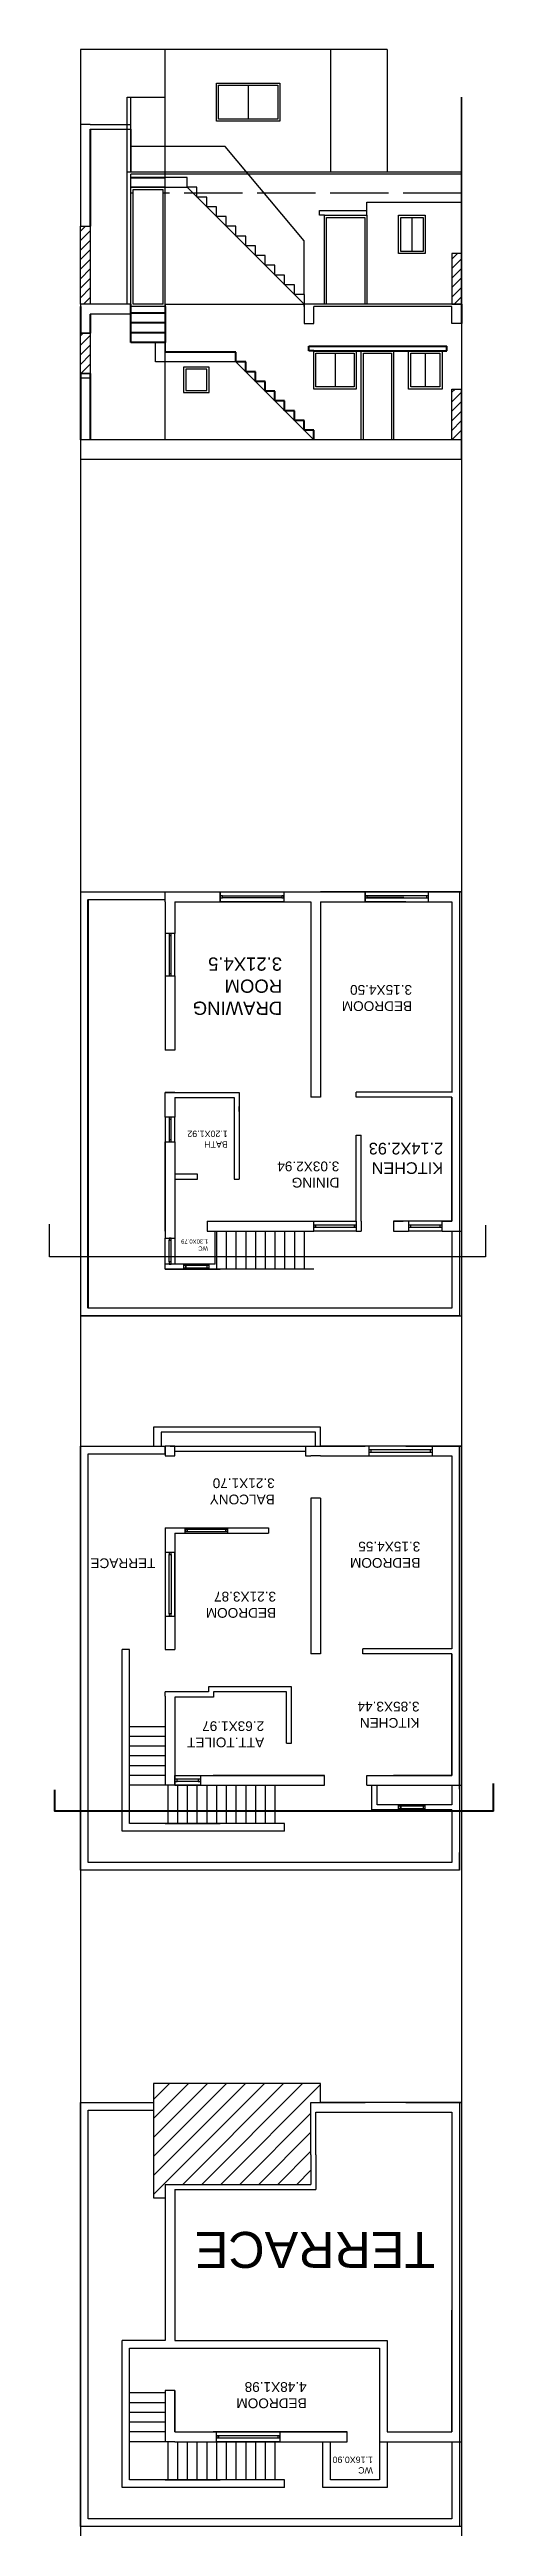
# Model space of a CAD drawing. Header units: metres. Extents: x 1916 to 2048, y 881 to 949.
# Drawn here: x 1916 to 1926.5, y 889.6 to 948 of the extents above; entities that cross this region are included whole.
import ezdxf

# ---------------------------------------------------------------- set-up
doc = ezdxf.new("R2010")
doc.units = ezdxf.units.M
doc.linetypes.add('ACAD_ISO02W100', pattern=[15, 12, -3])
for name, color, linetype in [('0.18', 4, 'Continuous'), ('DIL', 7, 'Continuous'), ('door', 211, 'Continuous'), ('Layer1', 1, 'Continuous'), ('WINDOWS', 5, 'Continuous')]:
    doc.layers.add(name, color=color, linetype=linetype)
doc.styles.get("Standard").update_dxf_attribs({"font": 'arial.ttf'})

msp = doc.modelspace()

# ---------------------------------------------------------------- texts
at = {"attachment_point": 1, "rotation": 180}
for s, width, gutter_width, heights, insert, char_height in [('DRAWING ROOM 3.21X4.5', 2.76002, 1.562, [3.522], (1921.5, 925.24), 0.3125), ('BEDROOM\\P3.15X4.50', 0.20159, 12.5, [0], (1924.569, 925.331), 0.23), ('BATH\\P1.20X1.92', 1.50805, 12.5, [0], (1920.218, 922.107), 0.15), ('KITCHEN\\P2.14X2.93', 0.0129, 1.378, [0], (1925.302, 921.487), 0.2755), ('DINING\\P3.03X2.94', 2.44494, 12.5, [0], (1922.851, 921.167), 0.23), ('WC\\P1.30X0.79', 0.23, 12.5, [0], (1919.753, 919.677), 0.1), ('BALCONY\\P3.21X1.70', 12.37095, 12.5, [0], (1921.326, 913.693), 0.23), ('BEDROOM\\P3.15X4.55', 9.34946, 12.5, [0], (1924.763, 912.197), 0.23), ('TERRACE', 4.61043, 12.5, [0], (1918.509, 912.189), 0.23), ('BEDROOM\\P3.21X3.87', 6.28681, 12.5, [0], (1921.357, 911.017), 0.23), ('KITCHEN\\P3.85X3.44', 4.54375, 12.5, [0], (1924.745, 908.423), 0.23), ('ATT.TOILET\\P2.63X1.97', 0.79337, 12.5, [0], (1921.077, 907.962), 0.23), ('TERRACE', 6.94615, 12.5, [0], (1925.112, 895.68), 0.85), ('WC\\P1.16X0.90', 3.15673, 12.5, [0], (1923.645, 890.829), 0.15)]:
    msp.add_mtext_dynamic_manual_height_columns(s, width=width, gutter_width=gutter_width, heights=heights, dxfattribs=dict(at, insert=insert, char_height=char_height))
at = {"layer": 'DIL', "insert": (1922.08, 892.371), "char_height": 0.23, "attachment_point": 1, "rotation": 180}
msp.add_mtext_dynamic_manual_height_columns('BEDROOM\\P4.48X1.98', width=1, gutter_width=12.5, heights=[0], dxfattribs=at)

# ---------------------------------------------------------------- hatches: boundary and pattern name
h = msp.add_hatch()
h.set_pattern_fill('ANSI31', color=256, scale=0.05)
h.paths.add_polyline_path([(1916.74, 943.849), (1916.97, 943.849), (1916.97, 942.002), (1916.74, 942.002)])
h = msp.add_hatch()
h.set_pattern_fill('ANSI31', color=256, scale=0.05)
h.paths.add_polyline_path([(1916.74, 943.849), (1916.97, 943.849), (1916.97, 942.002), (1916.74, 942.002)])
h = msp.add_hatch()
h.set_pattern_fill('ANSI31', color=256, scale=0.05)
h.paths.add_polyline_path([(1925.74, 943.202), (1925.51, 943.202), (1925.51, 942.002), (1925.74, 942.002)])
h = msp.add_hatch()
h.set_pattern_fill('ANSI31', color=256, scale=0.05)
h.paths.add_polyline_path([(1916.74, 941.319), (1916.97, 941.319), (1916.97, 940.371), (1916.74, 940.371)])
h = msp.add_hatch()
h.set_pattern_fill('ANSI31', color=256, scale=0.05)
h.paths.add_polyline_path([(1925.51, 938.802), (1925.51, 940.002), (1925.74, 940.002), (1925.74, 938.802)])
h = msp.add_hatch()
h.set_pattern_fill('ANSI31', color=256, scale=0.1, angle=180)
h.set_pattern_definition([(225, (3973.6985, 1817.09013), (0.224506403, -0.224506403), [])])
h.paths.add_polyline_path([(1918.466, 900.03), (1918.466, 899.58), (1918.466, 897.329), (1918.74, 897.329), (1918.74, 897.6), (1918.74, 897.65), (1922.18, 897.65), (1922.18, 898.35), (1922.18, 899.58), (1922.41, 899.58), (1922.41, 900.03)])

# ---------------------------------------------------------------- linework, layer by layer
for p, q in [((1916.74, 948.012), (1916.74, 943.849)), ((1923.98, 948.012), (1916.74, 948.012)), ((1918.74, 938.802), (1918.74, 948.012)), ((1923.98, 948.012), (1923.98, 945.122)), ((1917.84, 942.002), (1917.84, 946.891)), ((1917.84, 946.891), (1918.74, 946.891)), ((1917.93, 945.122), (1917.93, 946.891)), ((1925.74, 945.122), (1925.74, 946.891)), ((1916.97, 946.247), (1916.74, 946.247)), ((1916.97, 946.247), (1917.93, 946.247)), ((1916.97, 946.132), (1917.93, 946.132)), ((1917.93, 946.132), (1917.93, 945.726)), ((1920.156, 945.726), (1917.93, 945.726)), ((1922.02, 943.502), (1920.156, 945.726)), ((1925.74, 945.122), (1917.93, 945.122)), ((1925.74, 945.072), (1917.93, 945.072)), ((1925.74, 942.002), (1925.74, 945.122)), ((1917.93, 942.002), (1917.93, 944.762)), ((1917.98, 942.002), (1917.98, 944.712)), ((1923.501, 944.217), (1923.501, 944.412)), ((1923.501, 944.412), (1925.74, 944.412)), ((1916.74, 943.849), (1916.97, 943.849)), ((1922.386, 944.102), (1922.386, 944.217)), ((1922.386, 944.217), (1923.501, 944.217)), ((1922.501, 944.102), (1922.386, 944.102)), ((1923.501, 944.102), (1923.501, 944.217)), ((1922.02, 942.232), (1922.02, 943.502)), ((1917.93, 942.002), (1916.74, 942.002)), ((1916.74, 942.002), (1916.74, 941.319)), ((1918.74, 941.952), (1917.93, 941.952)), ((1918.69, 942.002), (1917.98, 942.002)), ((1918.74, 942.002), (1922.02, 942.002)), ((1925.74, 942.002), (1922.02, 942.002)), ((1922.02, 941.952), (1922.02, 942.002)), ((1922.02, 942.002), (1922.02, 941.552)), ((1925.51, 941.952), (1922.25, 941.952)), ((1922.25, 941.552), (1922.25, 941.952)), ((1925.51, 941.552), (1925.51, 941.952)), ((1917.93, 941.772), (1916.97, 941.772)), ((1922.02, 941.552), (1922.25, 941.552)), ((1922.02, 941.552), (1922.25, 941.552)), ((1925.74, 941.552), (1925.51, 941.552)), ((1916.97, 941.319), (1916.74, 941.319)), ((1924.13, 940.902), (1923.37, 940.902)), ((1925.277, 940.902), (1924.487, 940.902)), ((1916.74, 940.371), (1916.97, 940.371)), ((1916.74, 940.271), (1916.97, 940.271)), ((1925.277, 940.002), (1924.487, 940.002)), ((1925.74, 938.802), (1925.74, 940.002)), ((1925.74, 938.802), (1916.74, 938.802)), ((1916.74, 938.802), (1916.74, 938.352)), ((1925.74, 938.352), (1925.74, 938.802)), ((1916.74, 938.352), (1925.74, 938.352)), ((1916.74, 928.14), (1920.04, 928.14)), ((1916.92, 927.96), (1918.74, 927.96)), ((1918.74, 927.91), (1918.74, 928.14)), ((1918.74, 927.91), (1918.74, 927.161)), ((1918.74, 927.91), (1918.74, 927.161)), ((1918.97, 927.91), (1920.04, 927.91)), ((1918.97, 927.91), (1918.97, 927.161)), ((1918.97, 927.91), (1918.97, 927.161)), ((1921.11, 928.14), (1923.46, 928.14)), ((1921.11, 927.91), (1922.18, 927.91)), ((1922.18, 927.91), (1922.18, 923.3)), ((1923.46, 928.14), (1922.41, 928.14)), ((1922.41, 927.91), (1923.46, 927.91)), ((1922.41, 927.91), (1922.41, 923.3)), ((1924.424, 928.14), (1925.74, 928.14)), ((1925.56, 928.14), (1924.424, 928.14)), ((1924.424, 927.91), (1925.51, 927.91)), ((1925.51, 927.91), (1925.51, 923.42)), ((1925.51, 927.91), (1925.51, 923.41)), ((1925.74, 928.14), (1925.56, 928.14)), ((1925.74, 928.14), (1925.74, 920.14)), ((1918.74, 926.16), (1918.74, 924.41)), ((1918.74, 926.16), (1918.74, 924.41)), ((1918.97, 926.16), (1918.97, 924.41)), ((1918.97, 926.16), (1918.97, 924.41)), ((1918.97, 924.41), (1918.74, 924.41)), ((1918.74, 922.83), (1918.74, 923.41)), ((1918.74, 923.41), (1920.49, 923.41)), ((1918.97, 923.41), (1918.74, 923.41)), ((1918.97, 923.29), (1918.97, 922.83)), ((1918.97, 923.29), (1920.37, 923.29)), ((1920.37, 923.29), (1920.37, 921.36)), ((1920.49, 923.41), (1920.49, 921.36)), ((1922.41, 923.3), (1922.18, 923.3)), ((1925.51, 923.42), (1923.25, 923.42)), ((1923.25, 923.3), (1923.25, 923.42)), ((1925.51, 923.3), (1923.25, 923.3)), ((1925.51, 923.3), (1925.51, 920.37)), ((1925.51, 920.37), (1925.51, 923.3)), ((1920.49, 922.96), (1920.49, 923.08)), ((1918.74, 922.243), (1918.74, 920.14)), ((1918.74, 920.14), (1918.74, 922.243)), ((1918.97, 922.243), (1918.97, 920.37)), ((1923.25, 920.37), (1923.25, 922.4)), ((1923.25, 922.4), (1923.37, 922.4)), ((1923.37, 920.37), (1923.37, 922.4)), ((1919.506, 921.48), (1918.97, 921.48)), ((1919.506, 921.36), (1919.506, 921.48)), ((1918.97, 921.36), (1919.506, 921.36)), ((1920.37, 921.36), (1920.49, 921.36)), ((1918.97, 920.37), (1918.97, 920.14)), ((1919.73, 920.37), (1922.25, 920.37)), ((1919.73, 920.37), (1919.73, 920.14)), ((1923.37, 920.37), (1923.37, 920.14)), ((1924.13, 920.37), (1924.36, 920.37)), ((1924.487, 920.37), (1924.13, 920.37)), ((1924.13, 920.37), (1924.13, 920.14)), ((1925.277, 920.37), (1925.51, 920.37)), ((1925.51, 920.37), (1925.277, 920.37)), ((1918.74, 920.14), (1918.74, 919.974)), ((1918.97, 920.14), (1918.97, 920.14)), ((1918.97, 920.14), (1918.97, 919.974)), ((1919.73, 920.14), (1922.25, 920.14)), ((1919.92, 919.36), (1919.92, 920.14)), ((1919.95, 920.14), (1919.95, 919.24)), ((1920.18, 920.14), (1920.18, 919.24)), ((1920.41, 920.14), (1920.41, 919.24)), ((1920.64, 920.14), (1920.64, 919.24)), ((1920.87, 920.14), (1920.87, 919.24)), ((1921.1, 920.14), (1921.1, 919.24)), ((1921.33, 920.14), (1921.33, 919.24)), ((1921.56, 920.14), (1921.56, 919.24)), ((1921.79, 920.14), (1921.79, 919.24)), ((1922.02, 920.14), (1922.02, 919.24)), ((1923.25, 920.14), (1923.37, 920.14)), ((1924.13, 920.14), (1924.487, 920.14)), ((1925.277, 920.14), (1925.74, 920.14)), ((1925.51, 920.14), (1925.51, 918.32)), ((1925.69, 920.14), (1925.69, 918.14)), ((1918.74, 919.24), (1918.74, 919.41)), ((1918.74, 919.24), (1920.04, 919.24)), ((1922.25, 919.24), (1918.74, 919.24)), ((1918.88, 919.36), (1918.83, 919.36)), ((1919.92, 919.36), (1918.97, 919.36)), ((1925.69, 918.14), (1916.74, 918.14)), ((1916.74, 918.14), (1925.74, 918.14)), ((1925.51, 918.32), (1916.92, 918.32)), ((1916.74, 905.066), (1916.74, 915.066)), ((1916.74, 915.066), (1918.74, 915.066)), ((1922.41, 915.516), (1918.466, 915.516)), ((1918.466, 915.516), (1918.466, 915.066)), ((1922.29, 915.396), (1918.646, 915.396)), ((1918.646, 915.396), (1918.646, 915.066)), ((1918.86, 915.066), (1918.74, 915.066)), ((1918.74, 914.886), (1918.74, 915.066)), ((1918.74, 915.066), (1918.74, 914.836)), ((1918.97, 915.066), (1918.74, 915.066)), ((1918.86, 915.066), (1921.11, 915.066)), ((1918.97, 914.886), (1918.97, 915.066)), ((1918.97, 914.836), (1918.97, 915.066)), ((1921.11, 915.066), (1923.46, 915.066)), ((1922.05, 915.066), (1922.05, 914.836)), ((1922.29, 915.066), (1922.29, 915.396)), ((1922.41, 915.066), (1922.41, 915.516)), ((1925.69, 915.066), (1922.41, 915.066)), ((1924.424, 915.066), (1925.74, 915.066)), ((1925.56, 915.066), (1924.424, 915.066)), ((1925.74, 915.066), (1925.56, 915.066)), ((1925.69, 906.976), (1925.69, 915.066)), ((1925.74, 915.066), (1925.74, 907.066)), ((1916.92, 905.246), (1916.92, 914.886)), ((1916.92, 914.886), (1918.74, 914.886)), ((1918.74, 914.836), (1918.97, 914.836)), ((1918.97, 914.946), (1921.11, 914.946)), ((1921.11, 914.946), (1922.05, 914.946)), ((1922.05, 914.836), (1922.18, 914.836)), ((1922.41, 914.836), (1922.18, 914.836)), ((1922.41, 914.836), (1925.51, 914.836)), ((1924.424, 914.836), (1925.51, 914.836)), ((1925.51, 914.836), (1925.51, 910.346)), ((1925.51, 914.836), (1925.51, 910.336)), ((1925.51, 914.836), (1925.51, 910.286)), ((1922.18, 913.836), (1922.18, 910.166)), ((1922.41, 913.836), (1922.18, 913.836)), ((1922.41, 913.836), (1922.41, 910.166)), ((1918.74, 913.136), (1918.74, 911.336)), ((1918.74, 913.136), (1921.18, 913.136)), ((1918.74, 913.086), (1918.74, 911.336)), ((1918.74, 913.086), (1918.74, 910.266)), ((1918.97, 913.016), (1918.97, 910.266)), ((1918.97, 913.016), (1918.97, 910.266)), ((1918.97, 913.016), (1918.97, 910.266)), ((1918.97, 913.016), (1918.97, 910.266)), ((1918.97, 913.016), (1921.18, 913.016)), ((1921.18, 913.136), (1921.18, 913.016)), ((1922.18, 913.136), (1922.18, 913.136)), ((1922.18, 913.136), (1922.18, 913.136)), ((1922.18, 913.016), (1922.18, 913.016)), ((1917.9, 910.266), (1917.72, 910.266)), ((1917.9, 906.166), (1917.9, 910.266)), ((1918.74, 910.266), (1918.97, 910.266)), ((1922.41, 910.166), (1922.18, 910.166)), ((1922.41, 910.166), (1922.18, 910.166)), ((1925.51, 910.286), (1923.41, 910.286)), ((1923.41, 910.166), (1923.41, 910.286)), ((1925.51, 910.166), (1923.41, 910.166)), ((1925.51, 910.166), (1925.51, 907.296)), ((1925.51, 907.296), (1925.51, 910.166)), ((1925.51, 910.166), (1925.51, 907.296)), ((1918.74, 909.169), (1918.74, 909.266)), ((1918.97, 909.266), (1918.74, 909.266)), ((1919.762, 909.266), (1918.97, 909.266)), ((1919.882, 909.386), (1919.762, 909.386)), ((1919.762, 909.386), (1919.762, 909.266)), ((1921.72, 909.386), (1919.882, 909.386)), ((1921.6, 909.266), (1919.882, 909.266)), ((1919.882, 909.266), (1919.882, 909.146)), ((1919.882, 909.266), (1919.882, 909.146)), ((1921.6, 908.056), (1921.6, 909.266)), ((1921.6, 908.056), (1921.6, 909.266)), ((1921.72, 908.056), (1921.72, 909.386)), ((1918.74, 909.169), (1918.74, 907.066)), ((1918.74, 909.169), (1918.74, 907.066)), ((1918.97, 909.146), (1918.97, 907.066)), ((1919.882, 909.146), (1918.97, 909.146)), ((1918.74, 908.446), (1917.9, 908.446)), ((1918.74, 908.216), (1917.9, 908.216)), ((1921.6, 908.056), (1921.72, 908.056)), ((1918.74, 907.986), (1917.9, 907.986)), ((1918.74, 907.756), (1917.9, 907.756)), ((1918.74, 907.526), (1917.9, 907.526)), ((1918.74, 907.296), (1917.9, 907.296)), ((1918.74, 907.066), (1917.9, 907.066)), ((1918.97, 907.066), (1918.74, 907.066)), ((1918.8, 907.066), (1918.8, 906.166)), ((1918.97, 907.296), (1922.501, 907.296)), ((1918.97, 907.066), (1918.97, 907.066)), ((1918.97, 907.066), (1922.501, 907.066)), ((1919.03, 907.066), (1919.03, 906.166)), ((1919.26, 907.066), (1919.26, 906.166)), ((1919.49, 907.066), (1919.49, 906.166)), ((1919.72, 907.066), (1919.72, 906.166)), ((1922.501, 907.296), (1919.871, 907.296)), ((1919.95, 907.066), (1919.95, 906.166)), ((1920.18, 907.066), (1920.18, 906.166)), ((1920.41, 907.066), (1920.41, 906.166)), ((1920.64, 907.066), (1920.64, 906.166)), ((1920.87, 907.066), (1920.87, 906.166)), ((1921.1, 907.066), (1921.1, 906.166)), ((1921.33, 907.066), (1921.33, 906.166)), ((1922.501, 907.066), (1922.501, 907.296)), ((1923.501, 907.296), (1925.51, 907.296)), ((1923.501, 907.066), (1923.501, 907.296)), ((1923.501, 907.066), (1923.51, 907.066)), ((1923.51, 907.066), (1925.74, 907.066)), ((1923.621, 906.486), (1923.621, 907.066)), ((1923.741, 906.606), (1923.741, 907.066)), ((1925.51, 907.296), (1924.13, 907.296)), ((1925.277, 907.296), (1925.51, 907.296)), ((1925.51, 907.066), (1925.51, 906.606)), ((1925.51, 907.066), (1925.51, 907.056)), ((1925.51, 907.056), (1925.51, 906.606)), ((1925.69, 907.066), (1925.69, 905.066)), ((1925.51, 906.486), (1923.621, 906.486)), ((1925.51, 906.606), (1923.741, 906.606)), ((1925.51, 906.486), (1925.51, 905.246)), ((1918.8, 906.166), (1917.9, 906.166)), ((1918.74, 906.166), (1920.04, 906.166)), ((1921.56, 906.166), (1918.8, 906.166)), ((1921.56, 905.986), (1921.56, 906.166)), ((1925.51, 905.246), (1916.92, 905.246)), ((1925.69, 905.066), (1925.69, 905.476)), ((1925.69, 905.066), (1916.74, 905.066)), ((1922.41, 900.03), (1918.466, 900.03)), ((1918.466, 900.03), (1918.466, 899.58)), ((1922.41, 899.58), (1922.41, 900.03)), ((1916.74, 889.58), (1916.74, 899.58)), ((1916.74, 899.58), (1918.466, 899.58)), ((1916.92, 889.76), (1916.92, 899.4)), ((1916.92, 899.4), (1918.466, 899.4)), ((1922.18, 899.58), (1923.46, 899.58)), ((1922.3, 899.35), (1925.51, 899.35)), ((1925.69, 899.58), (1922.41, 899.58)), ((1924.424, 899.58), (1925.74, 899.58)), ((1925.56, 899.58), (1924.424, 899.58)), ((1924.424, 899.35), (1925.51, 899.35)), ((1925.51, 899.35), (1925.51, 894.86)), ((1925.51, 899.35), (1925.51, 894.85)), ((1925.51, 899.35), (1925.51, 894.68)), ((1925.74, 899.58), (1925.56, 899.58)), ((1925.74, 899.58), (1925.74, 891.58)), ((1922.18, 898.35), (1922.18, 897.65)), ((1922.3, 898.35), (1922.3, 897.53)), ((1918.74, 897.65), (1918.74, 895.85)), ((1918.74, 897.65), (1922.18, 897.65)), ((1918.74, 897.6), (1918.74, 895.85)), ((1918.74, 897.6), (1918.74, 893.97)), ((1918.97, 897.53), (1918.97, 894.78)), ((1918.97, 897.53), (1918.97, 894.78)), ((1918.97, 897.53), (1918.97, 894.78)), ((1918.97, 897.53), (1918.97, 893.97)), ((1918.97, 897.53), (1922.3, 897.53)), ((1922.18, 897.65), (1922.18, 897.65)), ((1922.18, 897.65), (1922.18, 897.65)), ((1922.18, 897.53), (1922.18, 897.53)), ((1925.51, 894.68), (1925.51, 891.81)), ((1925.51, 891.81), (1925.51, 894.68)), ((1925.51, 894.68), (1925.51, 891.81)), ((1918.74, 893.97), (1917.72, 893.97)), ((1917.9, 890.68), (1917.9, 893.79)), ((1917.9, 893.79), (1918.97, 893.79)), ((1918.97, 893.97), (1923.98, 893.97)), ((1918.97, 893.79), (1923.8, 893.79)), ((1923.8, 893.79), (1923.8, 891.81)), ((1923.98, 893.97), (1923.98, 891.81)), ((1918.74, 892.73), (1917.9, 892.73)), ((1918.74, 892.5), (1917.9, 892.5)), ((1918.74, 892.27), (1917.9, 892.27)), ((1918.74, 892.79), (1918.74, 891.58)), ((1918.74, 892.79), (1918.74, 891.58)), ((1918.97, 892.79), (1918.74, 892.79)), ((1918.97, 892.79), (1918.97, 891.81)), ((1918.97, 892.79), (1918.97, 891.81)), ((1918.97, 891.81), (1918.97, 892.79)), ((1918.74, 892.04), (1917.9, 892.04)), ((1918.74, 891.81), (1917.9, 891.81)), ((1918.97, 891.81), (1923.04, 891.81)), ((1923.04, 891.81), (1919.871, 891.81)), ((1923.04, 891.58), (1923.04, 891.81)), ((1923.8, 891.81), (1923.8, 891.58)), ((1923.98, 891.81), (1925.51, 891.81)), ((1925.277, 891.81), (1925.51, 891.81)), ((1918.74, 891.58), (1917.9, 891.58)), ((1918.97, 891.58), (1918.74, 891.58)), ((1918.8, 891.58), (1918.8, 890.68)), ((1918.97, 891.58), (1923.04, 891.58)), ((1919.03, 891.58), (1919.03, 890.68)), ((1919.26, 891.58), (1919.26, 890.68)), ((1919.49, 891.58), (1919.49, 890.68)), ((1919.72, 891.58), (1919.72, 890.68)), ((1919.95, 891.58), (1919.95, 890.68)), ((1920.18, 891.58), (1920.18, 890.68)), ((1920.41, 891.58), (1920.41, 890.68)), ((1920.64, 891.58), (1920.64, 890.68)), ((1920.87, 891.58), (1920.87, 890.68)), ((1921.1, 891.58), (1921.1, 890.68)), ((1921.33, 891.58), (1921.33, 890.68)), ((1922.46, 890.5), (1922.46, 891.58)), ((1922.64, 890.68), (1922.64, 891.58)), ((1923.8, 891.58), (1925.74, 891.58)), ((1923.8, 891.58), (1923.8, 890.68)), ((1923.98, 891.58), (1923.98, 890.5)), ((1925.51, 891.58), (1925.51, 891.12)), ((1925.51, 891.58), (1925.51, 889.76)), ((1925.51, 891.58), (1925.51, 891.57)), ((1925.51, 891.57), (1925.51, 891.12)), ((1925.69, 891.58), (1925.69, 889.58)), ((1918.8, 890.68), (1917.9, 890.68)), ((1918.74, 890.68), (1920.04, 890.68)), ((1921.56, 890.68), (1918.8, 890.68)), ((1921.56, 890.5), (1921.56, 890.68)), ((1923.8, 890.68), (1922.64, 890.68)), ((1923.98, 890.5), (1922.46, 890.5)), ((1925.69, 889.58), (1916.74, 889.58)), ((1925.74, 889.58), (1916.74, 889.58)), ((1925.51, 889.76), (1916.92, 889.76))]:
    msp.add_line(p, q)
at = {"lineweight": 40}
for p, q in [((1916.97, 946.132), (1916.97, 943.849)), ((1916.74, 941.952), (1916.74, 941.319)), ((1925.74, 942.002), (1925.74, 941.552)), ((1916.97, 941.772), (1916.97, 941.319)), ((1922.135, 940.902), (1922.135, 941.017)), ((1922.135, 941.017), (1925.392, 941.017)), ((1922.25, 940.902), (1922.135, 940.902)), ((1922.25, 940.902), (1925.277, 940.902)), ((1925.277, 940.902), (1925.392, 940.902)), ((1925.392, 940.902), (1925.392, 941.017)), ((1916.74, 940.371), (1916.74, 938.802)), ((1916.97, 940.371), (1916.97, 938.802))]:
    msp.add_line(p, q, dxfattribs=at)
at = {"color": 1}
for p, q in [((1918.74, 944.762), (1917.93, 944.762)), ((1917.93, 944.762), (1918.74, 944.762)), ((1918.74, 942.002), (1918.74, 940.872)), ((1918.51, 940.642), (1918.51, 941.102)), ((1920.41, 940.642), (1918.51, 940.642)), ((1922.25, 938.802), (1920.41, 940.642))]:
    msp.add_line(p, q, dxfattribs=at)
at = {"color": 0}
for p, q in [((1917.93, 944.762), (1918.74, 944.762)), ((1917.98, 944.712), (1918.69, 944.712))]:
    msp.add_line(p, q, dxfattribs=at)
at = {"linetype": 'ACAD_ISO02W100', "ltscale": 0.115}
for p, q in [((1917.98, 944.622), (1917.93, 944.622)), ((1925.74, 944.622), (1918.69, 944.622))]:
    msp.add_line(p, q, dxfattribs=at)
at = {"color": 1, "lineweight": 40}
for p, q in [((1917.93, 941.102), (1917.93, 942.002)), ((1918.74, 941.952), (1918.74, 941.102)), ((1918.74, 941.792), (1917.93, 941.792)), ((1918.74, 941.562), (1917.93, 941.562)), ((1918.74, 941.332), (1917.93, 941.332)), ((1918.74, 941.102), (1917.93, 941.102)), ((1918.74, 941.102), (1917.93, 941.102))]:
    msp.add_line(p, q, dxfattribs=at)
for p in [(1925.74, 946.891), (1916.74, 940.371)]:
    msp.add_ray(p, (0, -1))
msp.add_lwpolyline([(1917.93, 944.992), (1918.74, 944.992)], dxfattribs=at)
for points in [[(1916.74, 943.849), (1916.97, 943.849), (1916.97, 942.002), (1916.74, 942.002)], [(1925.74, 943.202), (1925.51, 943.202), (1925.51, 942.002), (1925.74, 942.002)], [(1916.74, 941.319), (1916.97, 941.319), (1916.97, 940.371), (1916.74, 940.371)], [(1925.51, 938.802), (1925.51, 940.002), (1925.74, 940.002), (1925.74, 938.802)]]:
    msp.add_lwpolyline(points, close=True)
at = {"linetype": 'ACAD_ISO02W100'}
msp.add_lwpolyline([(1926.299, 920.279), (1926.299, 919.529), (1916.007, 919.529), (1916.007, 920.3)], dxfattribs=at)
for points in [[(1921.56, 905.986), (1918.8, 905.986), (1917.72, 905.986), (1917.72, 910.266)], [(1921.56, 890.5), (1918.8, 890.5), (1917.72, 890.5), (1917.72, 893.97)]]:
    msp.add_lwpolyline(points)
at = {"layer": '0.18', "color": 0}
for p, q in [((1918.69, 942.002), (1918.69, 944.712)), ((1918.74, 942.002), (1918.74, 944.762))]:
    msp.add_line(p, q, dxfattribs=at)
at = {"layer": '0.18', "color": 242, "lineweight": 40, "true_color": 0xcd2027}
for p, q in [((1919.95, 940.872), (1918.74, 940.872)), ((1920.41, 940.872), (1919.95, 940.872)), ((1920.41, 940.642), (1920.41, 940.872)), ((1920.64, 940.642), (1920.41, 940.642)), ((1920.64, 940.412), (1920.64, 940.642)), ((1920.87, 940.412), (1920.64, 940.412)), ((1920.87, 940.182), (1920.87, 940.412)), ((1921.1, 940.182), (1920.87, 940.182)), ((1921.1, 939.952), (1921.1, 940.182)), ((1921.33, 939.952), (1921.1, 939.952)), ((1921.33, 939.722), (1921.33, 939.952)), ((1921.56, 939.722), (1921.33, 939.722)), ((1921.56, 939.492), (1921.56, 939.722)), ((1921.79, 939.492), (1921.56, 939.492)), ((1921.79, 939.262), (1921.79, 939.492)), ((1922.02, 939.262), (1921.79, 939.262)), ((1922.02, 939.032), (1922.02, 939.262)), ((1922.25, 939.032), (1922.02, 939.032)), ((1922.25, 938.802), (1922.25, 939.032))]:
    msp.add_line(p, q, dxfattribs=at)
at = {"layer": '0.18', "color": 0, "lineweight": 40}
for p, q in [((1916.92, 918.32), (1916.92, 927.96)), ((1926.492, 906.455), (1926.492, 907.106))]:
    msp.add_line(p, q, dxfattribs=at)
msp.add_lwpolyline([(1926.492, 906.455), (1916.133, 906.455), (1916.133, 906.96)], dxfattribs=at)
at = {"layer": 'DIL', "color": 5}
for p, q in [((1920.04, 927.91), (1920.04, 928.14)), ((1920.04, 928.14), (1921.11, 928.14)), ((1921.11, 927.91), (1920.04, 927.91)), ((1920.09, 928), (1920.09, 928.05)), ((1920.09, 928.05), (1921.06, 928.05)), ((1920.09, 928.05), (1921.49, 928.05)), ((1921.06, 928), (1920.09, 928)), ((1921.49, 928), (1920.09, 928)), ((1923.46, 927.91), (1923.46, 928.14)), ((1923.46, 928.14), (1924.424, 928.14)), ((1924.424, 927.91), (1923.46, 927.91)), ((1923.51, 928.05), (1924.374, 928.05)), ((1924.374, 928), (1923.51, 928)), ((1918.97, 927.161), (1918.74, 927.161)), ((1918.74, 927.161), (1918.74, 926.16)), ((1918.88, 927.111), (1918.83, 927.111)), ((1918.83, 927.111), (1918.83, 926.21)), ((1918.88, 926.21), (1918.88, 927.111)), ((1918.97, 926.16), (1918.97, 927.161)), ((1918.74, 926.16), (1918.97, 926.16)), ((1918.97, 922.83), (1918.74, 922.83)), ((1918.74, 922.83), (1918.74, 922.41)), ((1918.83, 922.78), (1918.83, 922.293)), ((1918.88, 922.293), (1918.88, 922.78)), ((1918.97, 922.243), (1918.97, 922.83)), ((1918.74, 922.41), (1918.74, 922.243)), ((1918.74, 922.243), (1918.97, 922.243)), ((1922.25, 920.14), (1922.25, 920.37)), ((1922.25, 920.37), (1923.25, 920.37)), ((1923.25, 920.37), (1923.25, 920.14)), ((1925.28, 920.37), (1924.487, 920.37)), ((1924.487, 920.37), (1924.487, 920.14)), ((1925.277, 920.14), (1925.277, 920.37)), ((1918.74, 919.36), (1918.74, 919.974)), ((1918.74, 919.974), (1918.97, 919.974)), ((1918.83, 919.41), (1918.83, 919.924)), ((1918.88, 919.41), (1918.88, 919.924)), ((1918.97, 919.974), (1918.97, 919.36)), ((1923.25, 920.14), (1922.25, 920.14)), ((1923.2, 920.28), (1922.3, 920.28)), ((1922.3, 920.23), (1923.2, 920.23)), ((1925.227, 920.28), (1924.487, 920.28)), ((1924.487, 920.23), (1925.227, 920.23)), ((1925.277, 920.14), (1925.277, 920.14)), ((1918.97, 919.36), (1918.74, 919.36))]:
    msp.add_line(p, q, dxfattribs=at)
at = {"layer": 'DIL', "color": 4}
for p, q in [((1925.69, 928.14), (1925.69, 920.14)), ((1925.69, 915.066), (1925.69, 907.066)), ((1925.69, 899.58), (1925.69, 891.58))]:
    msp.add_line(p, q, dxfattribs=at)
at = {"layer": 'DIL'}
for p, q in [((1918.466, 899.58), (1918.466, 897.329)), ((1922.18, 898.35), (1922.18, 899.58)), ((1922.3, 898.35), (1922.3, 899.35)), ((1918.466, 897.329), (1918.74, 897.329))]:
    msp.add_line(p, q, dxfattribs=at)
at = {"layer": 'DIL', "color": 5}
for points in [[(1920.09, 928.05), (1920.04, 928.05), (1920.04, 928), (1920.09, 928)], [(1920.09, 928.05), (1920.04, 928.05), (1920.04, 928), (1920.09, 928)], [(1921.54, 928.05), (1921.49, 928.05), (1921.49, 928), (1921.54, 928)], [(1923.51, 928.05), (1923.46, 928.05), (1923.46, 928), (1923.51, 928)], [(1918.88, 927.161), (1918.83, 927.161), (1918.83, 927.111), (1918.88, 927.111)], [(1918.88, 926.21), (1918.83, 926.21), (1918.83, 926.16), (1918.88, 926.16)], [(1918.88, 922.83), (1918.83, 922.83), (1918.83, 922.78), (1918.88, 922.78)], [(1918.88, 922.293), (1918.83, 922.293), (1918.83, 922.243), (1918.88, 922.243)], [(1918.88, 919.974), (1918.83, 919.974), (1918.83, 919.924), (1918.88, 919.924)], [(1922.3, 920.28), (1922.25, 920.28), (1922.25, 920.23), (1922.3, 920.23)], [(1923.25, 920.28), (1923.2, 920.28), (1923.2, 920.23), (1923.25, 920.23)], [(1924.537, 920.281), (1924.487, 920.281), (1924.487, 920.231), (1924.537, 920.231)], [(1925.277, 920.28), (1925.227, 920.28), (1925.227, 920.23), (1925.277, 920.23)], [(1918.88, 919.41), (1918.83, 919.41), (1918.83, 919.36), (1918.88, 919.36)], [(1919.225, 919.325), (1919.175, 919.325), (1919.175, 919.275), (1919.225, 919.275)], [(1919.775, 919.325), (1919.725, 919.325), (1919.725, 919.275), (1919.775, 919.275)]]:
    msp.add_lwpolyline(points, close=True, dxfattribs=at)
at = {"layer": 'door'}
for points in [[(1922.501, 944.102), (1923.501, 944.102), (1923.501, 942.002), (1922.501, 942.002)], [(1923.37, 940.902), (1924.13, 940.902), (1924.13, 938.802), (1923.37, 938.802)]]:
    msp.add_lwpolyline(points, close=True, dxfattribs=at)
for points in [[(1922.551, 942.002), (1922.551, 944.052), (1923.451, 944.052), (1923.451, 942.002)], [(1923.42, 938.802), (1923.42, 940.852), (1924.08, 940.852), (1924.08, 938.802)]]:
    msp.add_lwpolyline(points, dxfattribs=at)
at = {"layer": 'Layer1', "color": 0}
for p, q in [((1917.93, 945.726), (1917.93, 945.122)), ((1917.93, 945.122), (1917.84, 945.122)), ((1917.93, 944.762), (1917.93, 945.072))]:
    msp.add_line(p, q, dxfattribs=at)
at = {"layer": 'Layer1'}
for p, q in [((1919.26, 944.992), (1918.74, 944.992)), ((1919.26, 944.762), (1919.26, 944.992)), ((1918.74, 944.762), (1919.26, 944.762)), ((1919.49, 944.762), (1919.26, 944.762)), ((1919.26, 944.762), (1922.02, 942.002)), ((1919.49, 944.532), (1919.49, 944.762)), ((1919.72, 944.532), (1919.49, 944.532)), ((1919.72, 944.302), (1919.72, 944.532)), ((1919.95, 944.302), (1919.72, 944.302)), ((1919.95, 944.072), (1919.95, 944.302)), ((1920.18, 944.072), (1919.95, 944.072)), ((1920.18, 943.842), (1920.18, 944.072)), ((1920.41, 943.842), (1920.18, 943.842)), ((1920.41, 943.612), (1920.41, 943.842)), ((1920.64, 943.612), (1920.41, 943.612)), ((1920.64, 943.382), (1920.64, 943.612)), ((1920.87, 943.382), (1920.64, 943.382)), ((1920.87, 943.152), (1920.87, 943.382)), ((1921.1, 943.152), (1920.87, 943.152)), ((1921.1, 942.922), (1921.1, 943.152)), ((1921.33, 942.922), (1921.1, 942.922)), ((1921.33, 942.692), (1921.33, 942.922)), ((1921.56, 942.692), (1921.33, 942.692)), ((1921.56, 942.462), (1921.56, 942.692)), ((1921.79, 942.462), (1921.56, 942.462)), ((1921.79, 942.232), (1921.79, 942.462)), ((1922.02, 942.232), (1921.79, 942.232)), ((1922.02, 942.232), (1922.02, 942.002))]:
    msp.add_line(p, q, dxfattribs=at)
at = {"layer": 'WINDOWS', "color": 0}
for p, q in [((1922.64, 948.012), (1922.64, 945.122)), ((1924.251, 906.606), (1924.88, 906.606))]:
    msp.add_line(p, q, dxfattribs=at)
at = {"layer": 'WINDOWS'}
for p, q in [((1920.7, 947.172), (1920.7, 946.372)), ((1924.566, 944.052), (1924.566, 943.252)), ((1922.75, 940.852), (1922.75, 940.052)), ((1924.882, 940.852), (1924.882, 940.052)), ((1924.91, 928.05), (1923.51, 928.05)), ((1923.51, 928), (1924.91, 928)), ((1925.277, 920.14), (1924.487, 920.14)), ((1919.175, 919.36), (1919.175, 919.24)), ((1919.775, 919.36), (1919.175, 919.36)), ((1919.175, 919.24), (1919.775, 919.24)), ((1919.725, 919.325), (1919.225, 919.325)), ((1919.225, 919.325), (1919.225, 919.275)), ((1919.225, 919.275), (1919.725, 919.275)), ((1919.775, 919.24), (1919.775, 919.36)), ((1925.05, 915.066), (1923.55, 915.066)), ((1923.55, 915.066), (1923.55, 914.836)), ((1925.05, 914.836), (1925.05, 915.066)), ((1923.55, 914.836), (1925.05, 914.836)), ((1925, 914.976), (1923.6, 914.976)), ((1923.6, 914.926), (1925, 914.926)), ((1919.21, 913.016), (1919.21, 913.136)), ((1919.21, 913.136), (1920.21, 913.136)), ((1919.21, 913.016), (1920.21, 913.016)), ((1920.16, 913.101), (1919.26, 913.101)), ((1919.26, 913.101), (1919.26, 913.051)), ((1919.26, 913.051), (1920.16, 913.051)), ((1920.21, 913.136), (1920.21, 913.016)), ((1918.97, 912.556), (1918.74, 912.556)), ((1918.74, 912.556), (1918.74, 911.056)), ((1918.83, 911.106), (1918.83, 912.506)), ((1918.88, 912.506), (1918.88, 911.106)), ((1918.97, 911.056), (1918.97, 912.556)), ((1918.74, 911.056), (1918.97, 911.056)), ((1918.88, 911.106), (1918.83, 911.106)), ((1918.97, 907.296), (1919.57, 907.296)), ((1918.97, 907.066), (1918.97, 907.296)), ((1918.97, 907.066), (1918.97, 907.066)), ((1919.57, 907.066), (1918.97, 907.066)), ((1919.52, 907.206), (1919.02, 907.206)), ((1919.52, 907.156), (1919.02, 907.156)), ((1919.57, 907.296), (1919.57, 907.066)), ((1924.251, 906.486), (1924.251, 906.606)), ((1924.88, 906.486), (1924.251, 906.486)), ((1924.83, 906.571), (1924.301, 906.571)), ((1924.301, 906.571), (1924.301, 906.521)), ((1924.301, 906.521), (1924.83, 906.521)), ((1924.88, 906.486), (1924.88, 906.606)), ((1919.95, 891.58), (1919.95, 891.81)), ((1919.95, 891.81), (1921.45, 891.81)), ((1921.4, 891.72), (1920, 891.72)), ((1920, 891.72), (1920, 891.67)), ((1921.45, 891.81), (1921.45, 891.58)), ((1921.45, 891.58), (1919.95, 891.58)), ((1920, 891.67), (1921.4, 891.67))]:
    msp.add_line(p, q, dxfattribs=at)
for points in [[(1919.95, 947.222), (1921.45, 947.222), (1921.45, 946.322), (1919.95, 946.322)], [(1920, 947.172), (1921.4, 947.172), (1921.4, 946.372), (1920, 946.372)], [(1924.251, 944.102), (1924.88, 944.102), (1924.88, 943.202), (1924.251, 943.202)], [(1924.301, 944.052), (1924.83, 944.052), (1924.83, 943.252), (1924.301, 943.252)], [(1922.25, 940.902), (1923.25, 940.902), (1923.25, 940.002), (1922.25, 940.002)], [(1922.3, 940.852), (1923.2, 940.852), (1923.2, 940.052), (1922.3, 940.052)], [(1924.487, 940.902), (1925.277, 940.902), (1925.277, 940.002), (1924.487, 940.002)], [(1924.537, 940.852), (1925.227, 940.852), (1925.227, 940.052), (1924.537, 940.052)], [(1919.175, 939.919), (1919.775, 939.919), (1919.775, 940.519), (1919.175, 940.519)], [(1919.225, 939.969), (1919.725, 939.969), (1919.725, 940.469), (1919.225, 940.469)], [(1924.96, 928.14), (1923.46, 928.14), (1923.46, 927.91), (1924.96, 927.91)], [(1923.51, 928.05), (1923.46, 928.05), (1923.46, 928), (1923.51, 928)], [(1924.96, 928.05), (1924.91, 928.05), (1924.91, 928), (1924.96, 928)], [(1923.6, 914.976), (1923.55, 914.976), (1923.55, 914.926), (1923.6, 914.926)], [(1925.05, 914.976), (1925, 914.976), (1925, 914.926), (1925.05, 914.926)], [(1919.26, 913.101), (1919.21, 913.101), (1919.21, 913.051), (1919.26, 913.051)], [(1920.21, 913.101), (1920.16, 913.101), (1920.16, 913.051), (1920.21, 913.051)], [(1918.88, 912.556), (1918.83, 912.556), (1918.83, 912.506), (1918.88, 912.506)], [(1918.88, 911.106), (1918.83, 911.106), (1918.83, 911.056), (1918.88, 911.056)], [(1919.02, 907.206), (1918.97, 907.206), (1918.97, 907.156), (1919.02, 907.156)], [(1919.57, 907.206), (1919.52, 907.206), (1919.52, 907.156), (1919.57, 907.156)], [(1924.301, 906.571), (1924.251, 906.571), (1924.251, 906.521), (1924.301, 906.521)], [(1924.88, 906.571), (1924.83, 906.571), (1924.83, 906.521), (1924.88, 906.521)], [(1920, 891.72), (1919.95, 891.72), (1919.95, 891.67), (1920, 891.67)], [(1921.45, 891.72), (1921.4, 891.72), (1921.4, 891.67), (1921.45, 891.67)]]:
    msp.add_lwpolyline(points, close=True, dxfattribs=at)
msp.add_lwpolyline([(1920.04, 928.14), (1920.04, 927.91), (1921.54, 927.91), (1920.04, 927.91), (1920.04, 928.14), (1921.54, 928.14), (1921.54, 927.91)], dxfattribs=at)

msp.set_redraw_order([(e.dxf.handle, doc.entitydb.next_handle()) for e in msp.query("TEXT MTEXT ATTDEF DIMENSION ARC_DIMENSION")])  # texts and dimensions are drawn at this point

doc.saveas('drawing.dxf')
